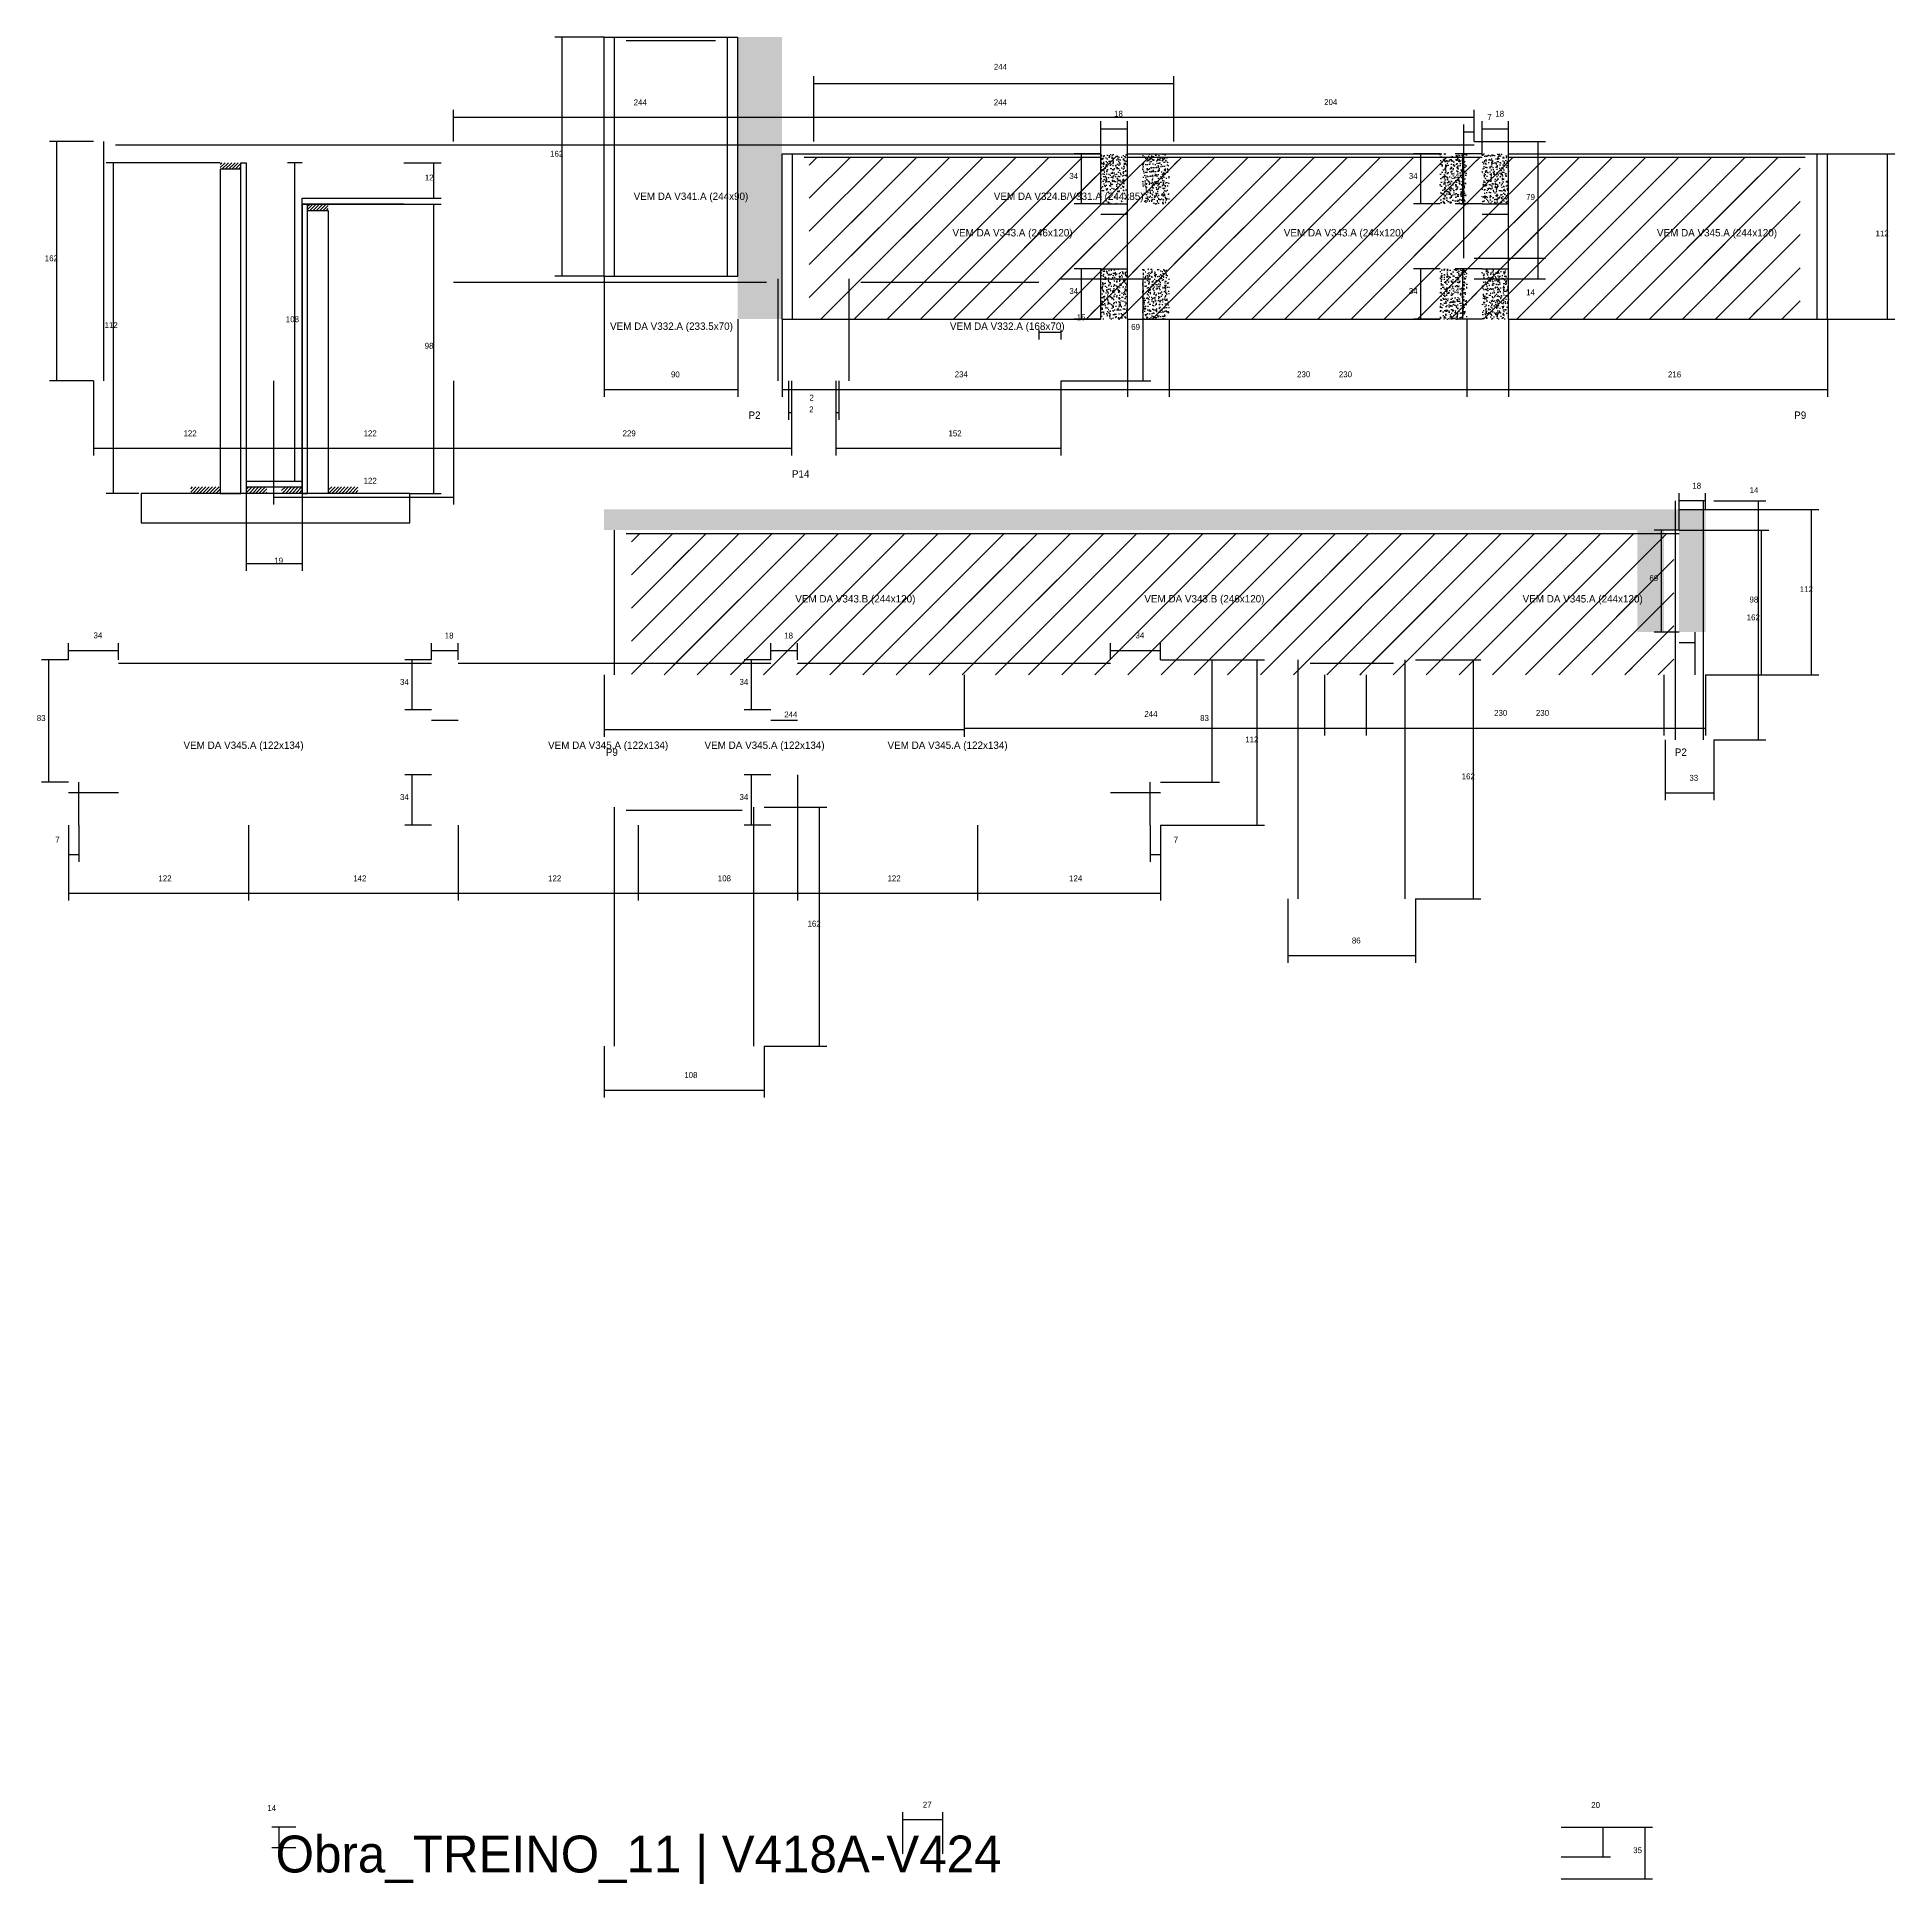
# Model space of a CAD drawing. Header units: metres. Extents: x -2848 to 22762, y -49062 to 1016.
# Drawn here: x 15838 to 17097, y -47418 to -46167 of the extents above; entities that cross this region are included whole.
import ezdxf

# ---------------------------------------------------------------- set-up
doc = ezdxf.new("R2010")
doc.units = ezdxf.units.M
for name, color, linetype in [('COTA', 4, 'Continuous'), ('Hachura', 253, 'Continuous'), ('LABEL_ID', 3, 'Continuous'), ('Madeira', 126, 'Continuous'), ('NOMENCLATURA', 7, 'Continuous'), ('Painéis', 200, 'Continuous'), ('SARR_2.2x10', 40, 'Continuous'), ('SARR_2.2x7', 40, 'Continuous'), ('SARR_3.5x7', 81, 'Continuous'), ('Texto Seção', 7, 'Continuous')]:
    doc.layers.add(name, color=color, linetype=linetype)

msp = doc.modelspace()

# ---------------------------------------------------------------- hatches: boundary and pattern name
at = {"layer": 'COTA'}
h = msp.add_hatch(dxfattribs=at)
h.set_pattern_fill('AR-CONC', scale=0.03)
h.paths.add_polyline_path([(16313.1, -46328.6), (16313.1, -46357.6), (16343.1, -46357.6), (16343.1, -46245.6), (16343.1, -46166.6), (16313.1, -46166.6)])
h = msp.add_hatch(dxfattribs=at)
h.set_pattern_fill('AR-CONC', scale=0.03)
h.paths.add_polyline_path([(16559.1, -46279.6), (16577.1, -46279.6), (16577.1, -46245.6), (16559.1, -46245.6)])
h = msp.add_hatch(dxfattribs=at)
h.set_pattern_fill('AR-CONC', scale=0.03)
h.paths.add_polyline_path([(16587.4, -46279.6), (16605.4, -46279.6), (16605.4, -46245.6), (16587.4, -46245.6)])
h = msp.add_hatch(dxfattribs=at)
h.set_pattern_fill('AR-CONC', scale=0.03)
h.paths.add_polyline_path([(16807.1, -46245.6), (16789.1, -46245.6), (16789.1, -46279.6), (16807.1, -46279.6)])
h = msp.add_hatch(dxfattribs=at)
h.set_pattern_fill('AR-CONC', scale=0.03)
h.paths.add_polyline_path([(16835.4, -46245.6), (16817.4, -46245.6), (16817.4, -46279.6), (16835.4, -46279.6)])
h = msp.add_hatch(dxfattribs=at)
h.set_pattern_fill('AR-CONC', scale=0.03)
h.paths.add_polyline_path([(16559.1, -46357.6), (16577.1, -46357.6), (16577.1, -46323.6), (16559.1, -46323.6)])
h = msp.add_hatch(dxfattribs=at)
h.set_pattern_fill('AR-CONC', scale=0.03)
h.paths.add_polyline_path([(16587.4, -46357.6), (16605.4, -46357.6), (16605.4, -46323.6), (16587.4, -46323.6)])
h = msp.add_hatch(dxfattribs=at)
h.set_pattern_fill('AR-CONC', scale=0.03)
h.paths.add_polyline_path([(16789.1, -46357.6), (16807.1, -46357.6), (16807.1, -46323.6), (16789.1, -46323.6)])
h = msp.add_hatch(dxfattribs=at)
h.set_pattern_fill('AR-CONC', scale=0.03)
h.paths.add_polyline_path([(16817.4, -46357.6), (16835.4, -46357.6), (16835.4, -46323.6), (16817.4, -46323.6)])
h = msp.add_hatch(dxfattribs=at)
h.set_pattern_fill('AR-CONC', scale=0.03)
h.paths.add_polyline_path([(16922.6, -46569.6), (16940.6, -46569.6), (16940.6, -46486.6), (16222.6, -46486.6), (16222.6, -46500.6), (16922.6, -46500.6)])
h = msp.add_hatch(dxfattribs=at)
h.set_pattern_fill('AR-CONC', scale=0.03)
h.paths.add_polyline_path([(16950.9, -46569.6), (16968.9, -46569.6), (16968.9, -46486.6), (16250.9, -46486.6), (16250.9, -46500.6), (16950.9, -46500.6)])
at = {"layer": 'Hachura'}
h = msp.add_hatch(dxfattribs=at)
h.set_pattern_fill('ANSI31', scale=5)
h.paths.add_polyline_path([(16555.6, -46357.6), (16555.6, -46247.8), (16361.6, -46247.8), (16361.6, -46357.6)])
h = msp.add_hatch(dxfattribs=at)
h.set_pattern_fill('ANSI31', scale=5)
h.paths.add_polyline_path([(16583.9, -46357.6), (16583.9, -46247.8), (16389.9, -46247.8), (16389.9, -46357.6)])
h = msp.add_hatch(dxfattribs=at)
h.set_pattern_fill('ANSI31', scale=5)
h.paths.add_polyline_path([(16785.6, -46357.6), (16785.6, -46247.8), (16580.6, -46247.8), (16580.6, -46357.6)])
h = msp.add_hatch(dxfattribs=at)
h.set_pattern_fill('ANSI31', scale=5)
h.paths.add_polyline_path([(16813.9, -46357.6), (16813.9, -46247.8), (16608.9, -46247.8), (16608.9, -46357.6)])
h = msp.add_hatch(dxfattribs=at)
h.set_pattern_fill('ANSI31', scale=5)
h.paths.add_polyline_path([(17004.6, -46357.6), (17004.6, -46247.8), (16810.6, -46247.8), (16810.6, -46357.6)])
h = msp.add_hatch(dxfattribs=at)
h.set_pattern_fill('ANSI31', scale=5)
h.paths.add_polyline_path([(17032.9, -46357.6), (17032.9, -46247.8), (16838.9, -46247.8), (16838.9, -46357.6)])
h = msp.add_hatch(dxfattribs=at)
h.set_pattern_fill('ANSI31', scale=5)
h.paths.add_polyline_path([(16241.1, -46502.8), (16241.1, -46598.6), (16463.1, -46598.6), (16463.1, -46502.8)])
h = msp.add_hatch(dxfattribs=at)
h.set_pattern_fill('ANSI31', scale=5)
h.paths.add_polyline_path([(16269.4, -46502.8), (16269.4, -46598.6), (16491.4, -46598.6), (16491.4, -46502.8)])
h = msp.add_hatch(dxfattribs=at)
h.set_pattern_fill('ANSI31', scale=5)
h.paths.add_polyline_path([(16707.1, -46502.8), (16470.1, -46502.8), (16470.1, -46598.6), (16707.1, -46598.6)])
h = msp.add_hatch(dxfattribs=at)
h.set_pattern_fill('ANSI31', scale=5)
h.paths.add_polyline_path([(16735.4, -46502.8), (16498.4, -46502.8), (16498.4, -46598.6), (16735.4, -46598.6)])
h = msp.add_hatch(dxfattribs=at)
h.set_pattern_fill('ANSI31', scale=5)
h.paths.add_polyline_path([(16919.1, -46598.6), (16919.1, -46502.8), (16714.1, -46502.8), (16714.1, -46598.6)])
h = msp.add_hatch(dxfattribs=at)
h.set_pattern_fill('ANSI31', scale=5)
h.paths.add_polyline_path([(16947.4, -46598.6), (16947.4, -46502.8), (16742.4, -46502.8), (16742.4, -46598.6)])
at = {"layer": 'SARR_2.2x10'}
h = msp.add_hatch(dxfattribs=at)
h.set_pattern_fill('ANSI31', scale=0.5)
h.paths.add_polyline_path([(15942.5, -46471.3), (15942.5, -46475.7), (15962.5, -46475.7), (15962.5, -46471.3)])
h = msp.add_hatch(dxfattribs=at)
h.set_pattern_fill('ANSI31', scale=0.5)
h.paths.add_polyline_path([(16035.7, -46471.3), (16035.7, -46475.7), (16055.7, -46475.7), (16055.7, -46471.3)])
at = {"layer": 'SARR_2.2x7'}
h = msp.add_hatch(dxfattribs=at)
h.set_pattern_fill('ANSI31', scale=0.5)
h.paths.add_polyline_path([(15976.5, -46251.7), (15976.5, -46256.1), (15962.5, -46256.1), (15962.5, -46251.7)])
h = msp.add_hatch(dxfattribs=at)
h.set_pattern_fill('ANSI31', scale=0.5)
h.paths.add_polyline_path([(16021.7, -46279.7), (16021.7, -46284.1), (16035.7, -46284.1), (16035.7, -46279.7)])
h = msp.add_hatch(dxfattribs=at)
h.set_pattern_fill('ANSI31', scale=0.5)
h.paths.add_polyline_path([(15994.1, -46475.7), (15994.1, -46471.3), (15994.1, -46471.3), (15980.1, -46471.3), (15980.1, -46471.3), (15980.1, -46475.7), (15980.1, -46475.7), (15994.1, -46475.7)])
h = msp.add_hatch(dxfattribs=at)
h.set_pattern_fill('ANSI31', scale=0.5)
h.paths.add_polyline_path([(16004.1, -46471.3), (16004.1, -46475.7), (16004.1, -46475.7), (16018.1, -46475.7), (16018.1, -46475.7), (16018.1, -46471.3), (16018.1, -46471.3), (16004.1, -46471.3)])

# ---------------------------------------------------------------- linework, layer by layer
at = {"layer": 'COTA'}
for p, q in [((16222.6, -46166.6), (16189.1, -46166.6)), ((16194.1, -46328.6), (16194.1, -46166.6)), ((16364.6, -46237.4), (16364.6, -46193)), ((16608.6, -46237.4), (16608.6, -46193)), ((16364.6, -46198), (16608.6, -46198)), ((16120.6, -46237.4), (16120.6, -46215.9)), ((16364.6, -46237.4), (16364.6, -46215.9)), ((16364.6, -46237.4), (16364.6, -46215.9)), ((16608.6, -46237.4), (16608.6, -46215.9)), ((16608.6, -46237.4), (16608.6, -46215.9)), ((16812.1, -46237.4), (16812.1, -46215.9)), ((16120.6, -46220.9), (16364.6, -46220.9)), ((16364.6, -46220.9), (16608.6, -46220.9)), ((16559.1, -46245.6), (16559.1, -46223.6)), ((16559.1, -46228.6), (16577.1, -46228.6)), ((16577.1, -46245.6), (16577.1, -46223.6)), ((16608.6, -46220.9), (16812.1, -46220.9)), ((16805.1, -46237.4), (16805.1, -46225.7)), ((16805.1, -46230.7), (16812.1, -46230.7)), ((16812.1, -46237.4), (16812.1, -46225.7)), ((16817.4, -46245.6), (16817.4, -46223.6)), ((16817.4, -46228.6), (16835.4, -46228.6)), ((16835.4, -46245.6), (16835.4, -46223.6)), ((15876.6, -46237.4), (15846.7, -46237.4)), ((15851.7, -46399.4), (15851.7, -46237.4)), ((16812.1, -46237.4), (16860.4, -46237.4)), ((16855.4, -46316.4), (16855.4, -46237.4)), ((15962.5, -46251.7), (15885.2, -46251.7)), ((15890.2, -46475.7), (15890.2, -46251.7)), ((16018.1, -46251.7), (16008, -46251.7)), ((16013, -46467.7), (16013, -46251.7)), ((16086.8, -46251.7), (16112.1, -46251.7)), ((16107.1, -46275.7), (16107.1, -46251.7)), ((16559.1, -46245.6), (16541, -46245.6)), ((16546, -46279.6), (16546, -46245.6)), ((16789.1, -46245.6), (16771, -46245.6)), ((16776, -46279.6), (16776, -46245.6)), ((16817.4, -46245.6), (16799.3, -46245.6)), ((16804.3, -46279.6), (16804.3, -46245.6)), ((17051.4, -46245.6), (17097.1, -46245.6)), ((17092.1, -46357.6), (17092.1, -46245.6)), ((16086.8, -46275.7), (16112.1, -46275.7)), ((16086.8, -46279.7), (16112.1, -46279.7)), ((16107.1, -46475.7), (16107.1, -46279.7)), ((16559.1, -46279.6), (16541, -46279.6)), ((16789.1, -46279.6), (16771, -46279.6)), ((16817.4, -46279.6), (16799.3, -46279.6)), ((16812.1, -46316.4), (16860.4, -46316.4)), ((16812.1, -46316.4), (16860.4, -46316.4)), ((16855.4, -46330.4), (16855.4, -46316.4)), ((16222.6, -46328.6), (16189.1, -46328.6)), ((16222.6, -46328.6), (16222.6, -46410.3)), ((16532.1, -46330.4), (16592.9, -46330.4)), ((16559.1, -46323.6), (16541, -46323.6)), ((16546, -46357.6), (16546, -46323.6)), ((16587.9, -46399.4), (16587.9, -46330.4)), ((16789.1, -46323.6), (16771, -46323.6)), ((16776, -46357.6), (16776, -46323.6)), ((16817.4, -46323.6), (16799.3, -46323.6)), ((16804.3, -46357.6), (16804.3, -46323.6)), ((16812.1, -46330.4), (16860.4, -46330.4)), ((16313.1, -46357.6), (16313.1, -46410.3)), ((16343.1, -46357.6), (16343.1, -46410.3)), ((16517.1, -46364.9), (16517.1, -46371.5)), ((16517.1, -46366.5), (16532.1, -46366.5)), ((16532.1, -46364.9), (16532.1, -46371.5)), ((16559.1, -46357.6), (16541, -46357.6)), ((16577.1, -46357.6), (16577.1, -46410.3)), ((16577.1, -46357.6), (16577.1, -46410.3)), ((16605.4, -46357.6), (16605.4, -46410.3)), ((16789.1, -46357.6), (16771, -46357.6)), ((16817.4, -46357.6), (16799.3, -46357.6)), ((16807.1, -46357.6), (16807.1, -46410.3)), ((16835.4, -46357.6), (16835.4, -46410.3)), ((16835.4, -46357.6), (16835.4, -46410.3)), ((17051.4, -46357.6), (17051.4, -46410.3)), ((17051.4, -46357.6), (17097.1, -46357.6)), ((15876.6, -46399.4), (15846.7, -46399.4)), ((15876.6, -46399.4), (15876.6, -46450.1)), ((15998.6, -46399.4), (15998.6, -46450.1)), ((15998.6, -46399.4), (15998.6, -46450.1)), ((15998.6, -46399.4), (15998.6, -46483.3)), ((16120.6, -46399.4), (16120.6, -46450.1)), ((16120.6, -46399.4), (16120.6, -46450.1)), ((16120.6, -46399.4), (16120.6, -46483.3)), ((16222.6, -46405.3), (16313.1, -46405.3)), ((16343.1, -46405.3), (16577.1, -46405.3)), ((16347.6, -46399.4), (16347.6, -46425.8)), ((16349.6, -46399.4), (16349.6, -46450.1)), ((16349.6, -46399.4), (16349.6, -46425.8)), ((16379.6, -46399.4), (16379.6, -46450.1)), ((16379.6, -46399.4), (16379.6, -46425.8)), ((16381.6, -46399.4), (16381.6, -46425.8)), ((16532.1, -46399.4), (16532.1, -46450.1)), ((16532.1, -46399.4), (16592.9, -46399.4)), ((16577.1, -46405.3), (16807.1, -46405.3)), ((16605.4, -46405.3), (16835.4, -46405.3)), ((16835.4, -46405.3), (17051.4, -46405.3)), ((16347.6, -46420.8), (16349.6, -46420.8)), ((16379.6, -46420.8), (16381.6, -46420.8)), ((15876.6, -46445.1), (15998.6, -46445.1)), ((15998.6, -46445.1), (16120.6, -46445.1)), ((16120.6, -46445.1), (16349.6, -46445.1)), ((16379.6, -46445.1), (16532.1, -46445.1)), ((16018.1, -46467.7), (16008, -46467.7)), ((15907.3, -46475.7), (15885.2, -46475.7)), ((15980.1, -46475.7), (15980.1, -46528.2)), ((15998.6, -46478.3), (16120.6, -46478.3)), ((16018.1, -46475.7), (16018.1, -46528.2)), ((16090.9, -46475.7), (16112.1, -46475.7)), ((16950.9, -46500.6), (16950.9, -46475.6)), ((16950.9, -46480.6), (16968.9, -46480.6)), ((16950.9, -46500.6), (16950.9, -46481.6)), ((16968.9, -46486.6), (16968.9, -46475.6)), ((16968.9, -46486.6), (16968.9, -46481.6)), ((16974.4, -46480.7), (17009.8, -46480.7)), ((17004.8, -46642.7), (17004.8, -46480.7)), ((16950.9, -46486.6), (16968.9, -46486.6)), ((16968.9, -46486.6), (17045.7, -46486.6)), ((17040.7, -46598.6), (17040.7, -46486.6)), ((16950.9, -46500.6), (16934, -46500.6)), ((16939, -46569.6), (16939, -46500.6)), ((16950.9, -46500.6), (17011.7, -46500.6)), ((17006.7, -46598.6), (17006.7, -46500.6)), ((15980.1, -46523.2), (16018.1, -46523.2)), ((16950.9, -46569.6), (16934, -46569.6)), ((15859.6, -46588.4), (15859.6, -46577.1)), ((15859.6, -46582.1), (15893.6, -46582.1)), ((15893.6, -46588.4), (15893.6, -46577.1)), ((16105.6, -46588.4), (16105.6, -46577.1)), ((16105.6, -46582.1), (16123.6, -46582.1)), ((16123.6, -46588.4), (16123.6, -46577.1)), ((16335.6, -46588.4), (16335.6, -46577.1)), ((16335.6, -46582.1), (16353.6, -46582.1)), ((16353.6, -46588.4), (16353.6, -46577.1)), ((16565.6, -46588.4), (16565.6, -46577.1)), ((16565.6, -46582.1), (16599.6, -46582.1)), ((16599.6, -46588.4), (16599.6, -46577.1)), ((15859.6, -46588.4), (15841.4, -46588.4)), ((15846.4, -46671.4), (15846.4, -46588.4)), ((16105.6, -46588.4), (16087.5, -46588.4)), ((16092.5, -46622.4), (16092.5, -46588.4)), ((16335.6, -46588.4), (16317.5, -46588.4)), ((16322.5, -46622.4), (16322.5, -46588.4)), ((16599.6, -46588.4), (16670, -46588.4)), ((16599.6, -46588.4), (16639.6, -46588.4)), ((16634.6, -46671.4), (16634.6, -46588.4)), ((16665, -46700.4), (16665, -46588.4)), ((16772.4, -46588.4), (16816.7, -46588.4)), ((16811.7, -46750.4), (16811.7, -46588.4)), ((16222.6, -46598.6), (16222.6, -46640.6)), ((16466.6, -46598.6), (16466.6, -46639.7)), ((16466.6, -46598.6), (16466.6, -46640.6)), ((16710.6, -46598.6), (16710.6, -46639.7)), ((16710.6, -46598.6), (16710.6, -46639.7)), ((16738.9, -46598.6), (16738.9, -46639.7)), ((16940.6, -46598.6), (16940.6, -46639.7)), ((16968.9, -46598.6), (16968.9, -46639.7)), ((16968.9, -46598.6), (17011.7, -46598.6)), ((16968.9, -46598.6), (17045.7, -46598.6)), ((16105.6, -46622.4), (16087.5, -46622.4)), ((16335.6, -46622.4), (16317.5, -46622.4)), ((16222.6, -46635.6), (16466.6, -46635.6)), ((16466.6, -46634.7), (16710.6, -46634.7)), ((16710.6, -46634.7), (16940.6, -46634.7)), ((16738.9, -46634.7), (16968.9, -46634.7)), ((16941.4, -46642.7), (16941.4, -46683.6)), ((16974.4, -46642.7), (17009.8, -46642.7)), ((16974.4, -46642.7), (16974.4, -46683.6)), ((16105.6, -46666.4), (16087.5, -46666.4)), ((16092.5, -46700.4), (16092.5, -46666.4)), ((16335.6, -46666.4), (16317.5, -46666.4)), ((16322.5, -46700.4), (16322.5, -46666.4)), ((16353.6, -46666.4), (16353.6, -46751.6)), ((15859.6, -46671.4), (15841.4, -46671.4)), ((16599.6, -46671.4), (16639.6, -46671.4)), ((16941.4, -46678.6), (16974.4, -46678.6)), ((16331.1, -46688.2), (16373.5, -46688.2)), ((16368.5, -46850.2), (16368.5, -46688.2)), ((15859.6, -46700.4), (15859.6, -46751.6)), ((15859.6, -46700.4), (15859.6, -46725.3)), ((15866.6, -46700.4), (15866.6, -46725.3)), ((15981.6, -46700.4), (15981.6, -46751.6)), ((15981.6, -46700.4), (15981.6, -46751.6)), ((16105.6, -46700.4), (16087.5, -46700.4)), ((16123.6, -46700.4), (16123.6, -46751.6)), ((16123.6, -46700.4), (16123.6, -46751.6)), ((16245.6, -46700.4), (16245.6, -46751.6)), ((16245.6, -46700.4), (16245.6, -46751.6)), ((16335.6, -46700.4), (16317.5, -46700.4)), ((16353.6, -46700.4), (16353.6, -46751.6)), ((16475.6, -46700.4), (16475.6, -46751.6)), ((16475.6, -46700.4), (16475.6, -46751.6)), ((16592.6, -46700.4), (16592.6, -46725.3)), ((16599.6, -46700.4), (16599.6, -46751.6)), ((16599.6, -46700.4), (16670, -46700.4)), ((16599.6, -46700.4), (16599.6, -46725.3)), ((15859.6, -46720.3), (15866.6, -46720.3)), ((16592.6, -46720.3), (16599.6, -46720.3)), ((15859.6, -46746.6), (15981.6, -46746.6)), ((15981.6, -46746.6), (16123.6, -46746.6)), ((16123.6, -46746.6), (16245.6, -46746.6)), ((16245.6, -46746.6), (16353.6, -46746.6)), ((16353.6, -46746.6), (16475.6, -46746.6)), ((16475.6, -46746.6), (16599.6, -46746.6)), ((16685.9, -46750.4), (16685.9, -46793.7)), ((16772.4, -46750.4), (16772.4, -46793.7)), ((16772.4, -46750.4), (16816.7, -46750.4)), ((16685.9, -46788.7), (16772.4, -46788.7)), ((16222.6, -46850.2), (16222.6, -46885)), ((16331.1, -46850.2), (16373.5, -46850.2)), ((16331.1, -46850.2), (16331.1, -46885)), ((16222.6, -46880), (16331.1, -46880)), ((16425, -47397.4), (16425, -47369.2)), ((16425, -47374.2), (16452, -47374.2)), ((16452, -47397.4), (16452, -47369.2)), ((16013.6, -47379.4), (15997.5, -47379.4)), ((16002.5, -47393.4), (16002.5, -47379.4)), ((16871, -47379.4), (16904.5, -47379.4)), ((16871, -47379.4), (16933, -47379.4)), ((16899.5, -47399.4), (16899.5, -47379.4)), ((16928, -47414.4), (16928, -47379.4)), ((16013.6, -47393.4), (15997.5, -47393.4)), ((16871, -47399.4), (16904.5, -47399.4)), ((16871, -47414.4), (16933, -47414.4))]:
    msp.add_line(p, q, dxfattribs=at)
at = {"layer": 'Madeira'}
msp.add_lwpolyline([(15909, -46495.7), (16090.9, -46495.7), (16090.9, -46475.7), (15909, -46475.7)], close=True, dxfattribs=at)
at = {"layer": 'Painéis'}
for p, q in [((16222.6, -46166.6), (16313.1, -46166.6)), ((16222.6, -46328.6), (16222.6, -46166.6)), ((16313.1, -46328.6), (16313.1, -46166.6)), ((16343.1, -46245.6), (16559.1, -46245.6)), ((16343.1, -46357.6), (16343.1, -46245.6)), ((16559.1, -46279.6), (16559.1, -46245.6)), ((16577.1, -46245.6), (16789.1, -46245.6)), ((16577.1, -46279.6), (16577.1, -46245.6)), ((16835.4, -46245.6), (17051.4, -46245.6)), ((16835.4, -46279.6), (16835.4, -46245.6)), ((17051.4, -46357.6), (17051.4, -46245.6)), ((16018.1, -46275.7), (16086.8, -46275.7)), ((16018.1, -46279.7), (16018.1, -46275.7)), ((16018.1, -46279.7), (16086.8, -46279.7)), ((16018.1, -46475.7), (16018.1, -46279.7)), ((16021.7, -46475.7), (16021.7, -46279.7)), ((16559.1, -46279.6), (16577.1, -46279.6)), ((16577.1, -46357.6), (16577.1, -46279.6)), ((16817.4, -46279.6), (16835.4, -46279.6)), ((16835.4, -46357.6), (16835.4, -46279.6)), ((16222.6, -46328.6), (16313.1, -46328.6)), ((16559.1, -46323.6), (16577.1, -46323.6)), ((16559.1, -46357.6), (16559.1, -46323.6)), ((16817.4, -46323.6), (16835.4, -46323.6)), ((16343.1, -46357.6), (16559.1, -46357.6)), ((16577.1, -46357.6), (16789.1, -46357.6)), ((16835.4, -46357.6), (17051.4, -46357.6))]:
    msp.add_line(p, q, dxfattribs=at)
for points in [[(15976.5, -46475.7), (15976.5, -46251.7), (15980.1, -46251.7), (15980.1, -46475.7)], [(16021.7, -46475.7), (16021.7, -46279.7), (16018.1, -46279.7), (16018.1, -46475.7)], [(16018.1, -46467.7), (15980.1, -46467.7), (15980.1, -46471.3), (16018.1, -46471.3)]]:
    msp.add_lwpolyline(points, close=True, dxfattribs=at)
msp.add_lwpolyline([(16086.8, -46279.7), (16018.1, -46279.7), (16018.1, -46275.7), (16086.8, -46275.7)], dxfattribs=at)
at = {"layer": 'SARR_2.2x7'}
for p, q in [((16229.6, -46328.6), (16229.6, -46166.6)), ((16306.1, -46328.6), (16306.1, -46166.6)), ((16237.6, -46168.8), (16298.1, -46168.8)), ((15883.6, -46399.4), (15883.6, -46237.4)), ((15891.6, -46239.6), (15998.6, -46239.6)), ((15998.6, -46239.6), (16120.6, -46239.6)), ((16120.6, -46239.6), (16364.6, -46239.6)), ((16364.6, -46239.6), (16608.6, -46239.6)), ((16608.6, -46239.6), (16812.1, -46239.6)), ((16805.1, -46316.4), (16805.1, -46237.4)), ((16350.1, -46357.6), (16350.1, -46245.6)), ((16358.1, -46247.8), (16559.1, -46247.8)), ((16577.1, -46247.8), (16789.1, -46247.8)), ((16605.4, -46247.8), (16817.4, -46247.8)), ((16835.4, -46247.8), (17036.4, -46247.8)), ((17044.4, -46357.6), (17044.4, -46245.6)), ((16559.1, -46286.6), (16577.1, -46286.6)), ((16817.4, -46286.6), (16835.4, -46286.6)), ((16340.6, -46399.4), (16340.6, -46330.4)), ((16388.6, -46399.4), (16388.6, -46330.4)), ((16120.6, -46332.6), (16332.6, -46332.6)), ((16396.6, -46332.6), (16517.1, -46332.6)), ((16948.4, -46642.7), (16948.4, -46480.7)), ((16967.4, -46642.7), (16967.4, -46480.7)), ((16229.6, -46598.6), (16229.6, -46500.6)), ((16237.6, -46502.8), (16466.6, -46502.8)), ((16466.6, -46502.8), (16710.6, -46502.8)), ((16710.6, -46502.8), (16922.6, -46502.8)), ((16738.9, -46502.8), (16950.9, -46502.8)), ((16961.9, -46598.6), (16961.9, -46569.6)), ((16950.9, -46576.6), (16961.9, -46576.6)), ((15893.6, -46590.6), (15981.6, -46590.6)), ((15981.6, -46590.6), (16105.6, -46590.6)), ((16123.6, -46590.6), (16245.6, -46590.6)), ((16245.6, -46590.6), (16335.6, -46590.6)), ((16353.6, -46590.6), (16475.6, -46590.6)), ((16475.6, -46590.6), (16565.6, -46590.6)), ((16692.9, -46750.4), (16692.9, -46588.4)), ((16700.9, -46590.6), (16757.4, -46590.6)), ((16765.4, -46750.4), (16765.4, -46588.4)), ((16105.6, -46629.4), (16123.6, -46629.4)), ((16335.6, -46629.4), (16353.6, -46629.4)), ((15859.6, -46678.4), (15893.6, -46678.4)), ((15866.6, -46700.4), (15866.6, -46671.4)), ((16565.6, -46678.4), (16599.6, -46678.4)), ((16592.6, -46700.4), (16592.6, -46671.4)), ((16229.6, -46850.2), (16229.6, -46688.2)), ((16237.6, -46690.4), (16316.1, -46690.4)), ((16324.1, -46850.2), (16324.1, -46688.2))]:
    msp.add_line(p, q, dxfattribs=at)
at = {"layer": 'SARR_3.5x7'}
for points in [[(15976.5, -46256.1), (15962.5, -46256.1), (15962.5, -46475.7), (15976.5, -46475.7)], [(16021.7, -46284.1), (16035.7, -46284.1), (16035.7, -46475.7), (16021.7, -46475.7)]]:
    msp.add_lwpolyline(points, close=True, dxfattribs=at)

# ---------------------------------------------------------------- texts
at = {"layer": 'COTA'}
for s, p in [('244', (16486.6, -46188.7)), ('244', (16242.6, -46212.8)), ('244', (16486.6, -46212.8)), ('18', (16568.1, -46220.5)), ('204', (16710.4, -46212.6)), ('18', (16826.4, -46220.5)), ('7', (16821, -46222.7)), ('162', (16186, -46247.6)), ('12', (16101.1, -46263.7)), ('34', (16537.8, -46262.6)), ('34', (16767.8, -46262.6)), ('34', (16796.1, -46262.6)), ('79', (16847.3, -46276.9)), ('112', (17084, -46301.6)), ('162', (15843.6, -46318.4)), ('34', (16537.8, -46340.6)), ('34', (16767.8, -46340.6)), ('34', (16796.1, -46340.6)), ('14', (16847.3, -46341.4)), ('108', (16006.9, -46359.7)), ('15', (16542.8, -46358.4)), ('112', (15884.1, -46363.7)), ('69', (16579.7, -46364.9)), ('98', (16101, -46377.7)), ('90', (16267.9, -46397.1)), ('234', (16460.1, -46397)), ('230', (16692.1, -46397)), ('230', (16720.4, -46397)), ('216', (16943.4, -46397.1)), ('2', (16361.5, -46420.8)), ('2', (16361.7, -46412.8)), ('122', (15937.6, -46437)), ('122', (16059.6, -46437)), ('229', (16235.1, -46437)), ('152', (16455.9, -46437)), ('122', (16059.6, -46469.1)), ('18', (16959.9, -46472.5)), ('14', (16998.7, -46475.5)), ('19', (15999.1, -46523.2)), ('69', (16930.8, -46535.1)), ('112', (17032.7, -46542.6)), ('162', (16996.7, -46561.7)), ('98', (16998.6, -46549.6)), ('34', (15876.6, -46573.9)), ('18', (16114.6, -46574)), ('18', (16344.6, -46574)), ('34', (16582.6, -46573.9)), ('34', (16084.3, -46605.4)), ('34', (16314.3, -46605.4)), ('83', (15838.2, -46629.9)), ('244', (16344.6, -46627.5)), ('244', (16588.6, -46627.1)), ('83', (16626.4, -46629.9)), ('230', (16825.6, -46626.4)), ('230', (16853.9, -46626.4)), ('112', (16657, -46644.4)), ('162', (16803.6, -46669.4)), ('33', (16957.9, -46670.4)), ('34', (16084.3, -46683.4)), ('34', (16314.3, -46683.4)), ('7', (15850.7, -46712.3)), ('7', (16608.5, -46712.3)), ('122', (15920.6, -46738.5)), ('142', (16052.6, -46738.5)), ('122', (16184.6, -46738.5)), ('108', (16299.6, -46738.5)), ('122', (16414.6, -46738.5)), ('124', (16537.6, -46738.5)), ('162', (16360.4, -46769.2)), ('86', (16729.2, -46780.6)), ('108', (16276.9, -46871.8)), ('27', (16438.5, -47366.1)), ('20', (16891.4, -47366.3)), ('14', (15994.4, -47368.3)), ('35', (16919.8, -47396.9))]:
    msp.add_text(s, height=4, dxfattribs=at).set_placement(p)
at = {"layer": 'LABEL_ID'}
msp.add_text('Obra_TREINO_11 | V418A-V424', height=25, dxfattribs=at).set_placement((16000, -47410))
at = {"layer": 'NOMENCLATURA'}
for s, p in [('P2', (16320.4, -46425.2)), ('P9', (17028.9, -46425.2)), ('P14', (16349.8, -46465)), ('P9', (16223.7, -46653.5)), ('P2', (16948, -46653.5))]:
    msp.add_text(s, height=5, dxfattribs=at).set_placement(p)
at = {"layer": 'Texto Seção'}
for s, p in [('VEM DA V341.A^J(244x90)', (16242.6, -46276.9)), ('VEM DA V324.B/V331.A^J(244x85)', (16486.6, -46276.9)), ('VEM DA V343.A^J(246x120)', (16458.6, -46301.6)), ('VEM DA V343.A^J(244x120)', (16683.1, -46301.6)), ('VEM DA V345.A^J(244x120)', (16935.9, -46301.6)), ('VEM DA V332.A^J(233.5x70)', (16226.6, -46364.9)), ('VEM DA V332.A^J(168x70)', (16456.9, -46364.9)), ('VEM DA V343.B^J(244x120)', (16352.1, -46549.6)), ('VEM DA V343.B^J(246x120)', (16588.6, -46549.6)), ('VEM DA V345.A^J(244x120)', (16844.9, -46549.6)), ('VEM DA V345.A^J(122x134)', (15937.6, -46648.8)), ('VEM DA V345.A^J(122x134)', (16184.6, -46648.8)), ('VEM DA V345.A^J(122x134)', (16290.6, -46648.8)), ('VEM DA V345.A^J(122x134)', (16414.6, -46648.8))]:
    msp.add_text(s, height=5, dxfattribs=at).set_placement(p)

doc.saveas('drawing.dxf')
